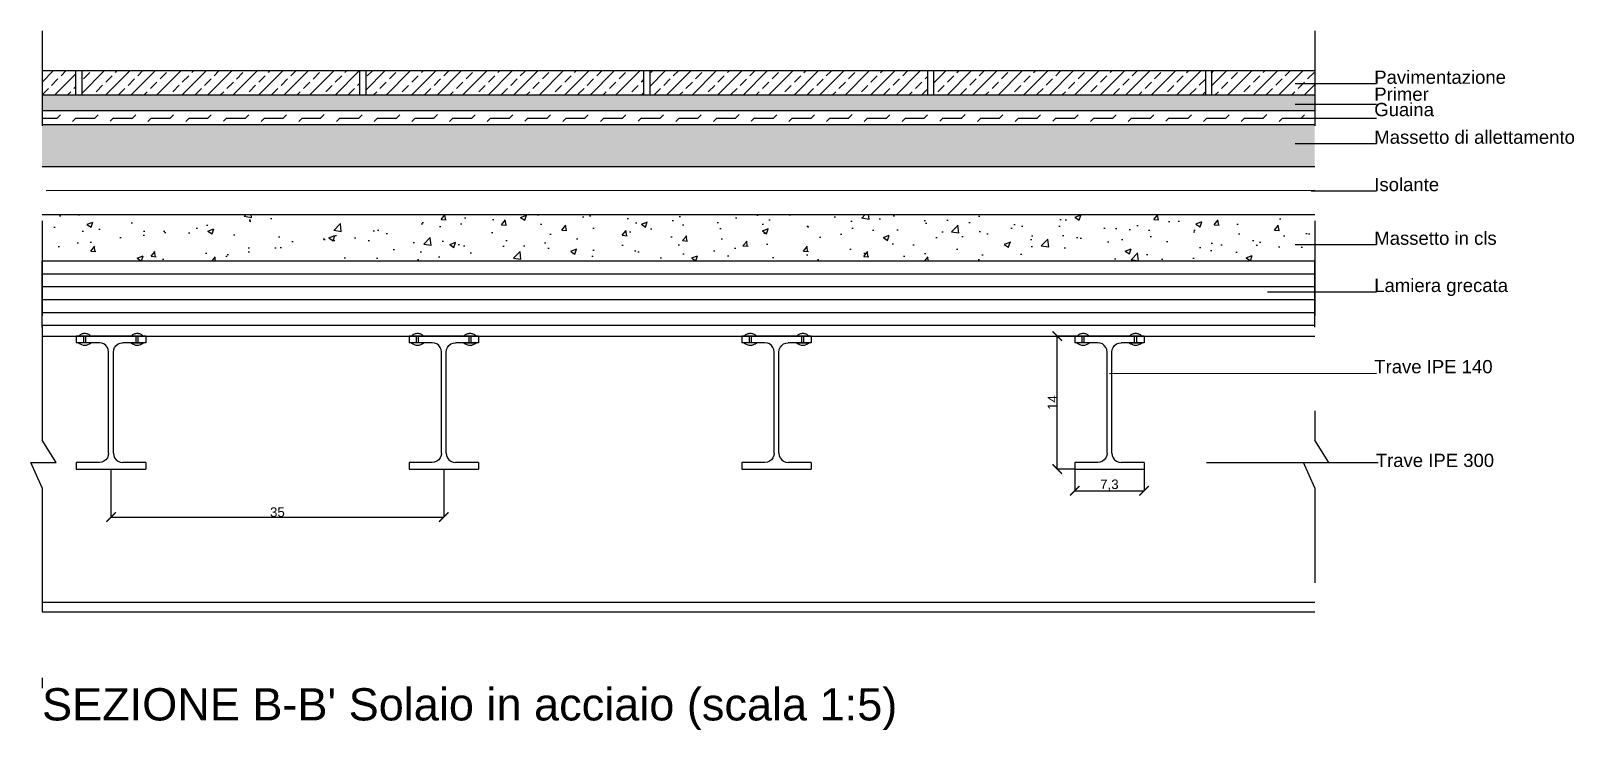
# Model space of a CAD drawing. Header units: millimetres. Extents: x 2459 to 3981, y 1231 to 4850.
# Drawn here: x 3882.203 to 3883.826, y 1246.136 to 1246.872 of the extents above; entities that cross this region are included whole.
import ezdxf

# ---------------------------------------------------------------- set-up
doc = ezdxf.new("R2010")
doc.units = ezdxf.units.MM
for name, pattern in [('DASH9', [0.06945, 0.02778, -0.04167]), ('TRATTEGGIATA', [0.75, 0.5, -0.25]), ('TRATTOPUNTO', [25.4, 12.7, -6.35, 0, -6.35])]:
    doc.linetypes.add(name, pattern=pattern)
doc.styles.get("Standard").update_dxf_attribs({"font": 'arial.ttf'})
doc.linetypes.add('ISOLAMENTO', pattern='A,0.00254,-2.54,[134,ltypeshp.shx,S=2.54,R=0,X=-2.54,Y=0],-5.08,[134,ltypeshp.shx,S=2.54,R=180,X=2.54,Y=0],-2.54', length=10.16254)
doc.dimstyles.new('sezione solai', dxfattribs={"dimtxt": 0.01, "dimasz": 0.01, "dimexe": 0, "dimexo": 0, "dimgap": 0, "dimtad": 3, "dimdec": 3, "dimlfac": 100, "dimrnd": 0.1, "dimtxsty": 'Standard', "dimblk": 'ARCHTICK', "dimcen": -2.5, "dimclrd": 256, "dimclre": 256, "dimclrt": 256, "dimadec": 0, "dimazin": 0, "dimtfac": 1, "dimtdec": 3, "dimtmove": 2, "dimatfit": 3, "dimldrblk": 'ARCHTICK', "dimfxl": 1, "dimfxlon": 1, "dimtfillclr": 256, "dimlwd": -1, "dimlwe": -1, "dimarcsym": 0})

msp = doc.modelspace()

# ---------------------------------------------------------------- texts
for s, height, p in [('Pavimentazione', 0.01393755, (3883.615935, 1246.816193)), ('Primer', 0.0139376, (3883.615935, 1246.79833)), ('Guaina', 0.0139376, (3883.615935, 1246.782169)), ('Massetto di allettamento', 0.01393755, (3883.615935, 1246.753128)), ('Isolante', 0.0139376, (3883.615935, 1246.703264)), ('Massetto in cls', 0.01393755, (3883.615935, 1246.646799)), ('Lamiera grecata', 0.01393755, (3883.615935, 1246.597117)), ('Trave IPE 140', 0.01393755, (3883.615935, 1246.51165)), ('Trave IPE 300 ', 0.01393755, (3883.617502, 1246.41303))]:
    msp.add_text(s, height=height).set_placement(p)
at = {"insert": (3882.214855, 1246.180265), "char_height": 0.03393438, "attachment_point": 1}
msp.add_mtext_dynamic_manual_height_columns("{\\C0;SEZIONE B-B' Solaio in acciaio (scala 1:5)}", width=1.18980315, gutter_width=0.84836, heights=[0.238145], dxfattribs=at)

# ---------------------------------------------------------------- blocks, each defined once
blk = doc.blocks.new('_ArchTick')
at = {"color": 0, "linetype": 'ByBlock', "const_width": 0.15}
blk.add_lwpolyline([(-0.5, -0.5), (0.5, 0.5)], dxfattribs=at)
blk = doc.blocks.new('*D657')
at = {"ltscale": 0.01, "transparency": 16777216}
for p, q in [((3883.3009, 1246.4108), (3883.3009, 1246.3879)), ((3883.3739, 1246.4108), (3883.3739, 1246.3879)), ((3883.3009, 1246.3879), (3883.3739, 1246.3879))]:
    blk.add_line(p, q, dxfattribs=at)
at = {"layer": 'Defpoints', "color": 0, "linetype": 'Continuous', "lineweight": -3, "ltscale": 0.01, "transparency": 16777216}
for p in [(3883.3009, 1246.4108), (3883.3739, 1246.4108), (3883.3739, 1246.3879)]:
    blk.add_point(p, dxfattribs=at)
at = {"linetype": 'Continuous', "ltscale": 0.01, "transparency": 16777216, "xscale": 0.01, "yscale": 0.01, "zscale": 0.01, "rotation": 180}
blk.add_blockref('_ArchTick', (3883.3009, 1246.3879), dxfattribs=at)
at = {"linetype": 'Continuous', "ltscale": 0.01, "transparency": 16777216, "xscale": 0.01, "yscale": 0.01, "zscale": 0.01}
blk.add_blockref('_ArchTick', (3883.3739, 1246.3879), dxfattribs=at)
at = {"linetype": 'Continuous', "lineweight": -3, "ltscale": 0.01, "transparency": 16777216, "insert": (3883.3374, 1246.3939), "char_height": 0.01, "attachment_point": 5}
blk.add_mtext('7,3', dxfattribs=at)
blk = doc.blocks.new('*D658')
at = {"ltscale": 0.01, "transparency": 16777216}
for p, q in [((3883.3009, 1246.5508), (3883.2826, 1246.5508)), ((3883.2826, 1246.4108), (3883.2826, 1246.5508)), ((3883.3009, 1246.4108), (3883.2826, 1246.4108))]:
    blk.add_line(p, q, dxfattribs=at)
at = {"layer": 'Defpoints', "color": 0, "linetype": 'Continuous', "lineweight": -3, "ltscale": 0.01, "transparency": 16777216}
for p in [(3883.2826, 1246.5508), (3883.3009, 1246.5508), (3883.3009, 1246.4108)]:
    blk.add_point(p, dxfattribs=at)
at = {"linetype": 'Continuous', "ltscale": 0.01, "transparency": 16777216, "xscale": 0.01, "yscale": 0.01, "zscale": 0.01}
for p, rotation in [((3883.2826, 1246.5508), 90), ((3883.2826, 1246.4108), 270)]:
    blk.add_blockref('_ArchTick', p, dxfattribs=dict(at, rotation=rotation))
at = {"linetype": 'Continuous', "lineweight": -3, "ltscale": 0.01, "transparency": 16777216, "insert": (3883.2776, 1246.4808), "char_height": 0.01, "attachment_point": 5, "rotation": 90}
blk.add_mtext('14', dxfattribs=at)
blk = doc.blocks.new('*D659')
at = {"ltscale": 0.01, "transparency": 16777216}
for p, q in [((3882.2874, 1246.4108), (3882.2874, 1246.3603)), ((3882.6374, 1246.4108), (3882.6374, 1246.3603)), ((3882.2874, 1246.3603), (3882.6374, 1246.3603))]:
    blk.add_line(p, q, dxfattribs=at)
at = {"layer": 'Defpoints', "color": 0, "linetype": 'Continuous', "lineweight": -3, "ltscale": 0.01, "transparency": 16777216}
for p in [(3882.2874, 1246.4108), (3882.6374, 1246.4108), (3882.6374, 1246.3603)]:
    blk.add_point(p, dxfattribs=at)
at = {"linetype": 'Continuous', "ltscale": 0.01, "transparency": 16777216, "xscale": 0.01, "yscale": 0.01, "zscale": 0.01, "rotation": 180}
blk.add_blockref('_ArchTick', (3882.2874, 1246.3603), dxfattribs=at)
at = {"linetype": 'Continuous', "ltscale": 0.01, "transparency": 16777216, "xscale": 0.01, "yscale": 0.01, "zscale": 0.01}
blk.add_blockref('_ArchTick', (3882.6374, 1246.3603), dxfattribs=at)
at = {"linetype": 'Continuous', "lineweight": -3, "ltscale": 0.01, "transparency": 16777216, "insert": (3882.4624, 1246.3654), "char_height": 0.01, "attachment_point": 5}
blk.add_mtext('35', dxfattribs=at)

# ---------------------------------------------------------------- dimensions: what is measured, and where the dimension line sits
at = {"linetype": 'Continuous', "lineweight": -3, "ltscale": 0.01}
dim = msp.add_linear_dim(base=(3883.282609, 1246.550774), p1=(3883.300902, 1246.410774), p2=(3883.300902, 1246.550774), angle=90, dimstyle='sezione solai', dxfattribs=at)
dim.commit()
dim.dimension.update_dxf_attribs({"geometry": '*D658', "text_midpoint": (3883.277588, 1246.480774)})
for base, p1, p2, picture, middle in [((3882.637402, 1246.360333), (3882.287402, 1246.410774), (3882.637402, 1246.410774), '*D659', (3882.462402, 1246.365442)), ((3883.373902, 1246.387897), (3883.300902, 1246.410774), (3883.373902, 1246.410774), '*D657', (3883.337402, 1246.393906))]:
    dim = msp.add_linear_dim(base=base, p1=p1, p2=p2, dimstyle='sezione solai', dxfattribs=at)
    dim.commit()
    dim.dimension.update_dxf_attribs({"geometry": picture, "text_midpoint": middle})

# ---------------------------------------------------------------- hatches: boundary and pattern name
h = msp.add_hatch()
h.set_pattern_fill('ANSI33', color=256, scale=0.002987)
h.set_pattern_definition([(45, (80.324779, -7.115398), (-0.013410298715, 0.013410298715), []), (45, (80.338189, -7.115398), (-0.013410298715, 0.013410298715), [0.00948251316, -0.00474125658])])
h.paths.add_polyline_path([(3883.553404, 1246.829699), (3883.444802, 1246.829699), (3883.444802, 1246.8042), (3883.553404, 1246.8042)])
h.paths.add_polyline_path([(3883.438376, 1246.829699), (3883.152567, 1246.829699), (3883.152567, 1246.8042), (3883.438376, 1246.8042)])
h.paths.add_polyline_path([(3882.853905, 1246.829699), (3883.146141, 1246.829699), (3883.146141, 1246.8042), (3882.853905, 1246.8042)])
h.paths.add_polyline_path([(3882.555243, 1246.829699), (3882.847479, 1246.829699), (3882.847479, 1246.8042), (3882.555243, 1246.8042)])
h.paths.add_polyline_path([(3882.256581, 1246.829699), (3882.548817, 1246.829699), (3882.548817, 1246.8042), (3882.256581, 1246.8042)])
h.paths.add_polyline_path([(3882.214855, 1246.829699), (3882.250155, 1246.829699), (3882.250155, 1246.8042), (3882.214855, 1246.8042)])
h = msp.add_hatch()
h.set_pattern_fill('HEX', color=256, scale=0.000359704)
h.set_pattern_definition([(0, (3670.2079965, 1127.4170698), (0, 0.001978108823), [0.00114206166, -0.002284123322]), (120, (3670.2079965, 1127.4170698), (-0.001713092492, -0.000989054411), [0.00114206166, -0.002284123322]), (60, (3670.2091385, 1127.4170698), (-0.001713092492, 0.000989054411), [0.00114206166, -0.002284123322])])
h.paths.add_polyline_path([(3882.214855, 1246.8042), (3883.553404, 1246.8042), (3883.553404, 1246.787865), (3882.214855, 1246.787865)])
h = msp.add_hatch()
h.set_pattern_fill('FLEX', color=256, scale=0.003122)
h.set_pattern_definition([(0, (3670.207996, 1127.41707), (0, 0.0198244666), [0.0198244666, -0.0198244666]), (45, (3670.227821, 1127.41707), (0, 0.0198244665), [0.0049561166, -0.0181237962, 0.0049561166, -0.0280360295])])
h.paths.add_polyline_path([(3882.214855, 1246.787865), (3883.553404, 1246.787865), (3883.553404, 1246.77296), (3882.214855, 1246.77296)])
h = msp.add_hatch()
h.set_pattern_fill('AR-SAND', color=256, scale=0.000358394)
h.set_pattern_definition([(37.5, (-1242.93493, -560.58471), (-0.000573441933, 0.017540286475), [0, -0.0138368832, 0, -0.015475461476, 0, -0.01479272053]), (7.5, (-1242.93493, -560.58471), (0.01611065366, 0.02569059571), [0, -0.00746463436, 0, -0.012471401307, 0, -0.004779186632]), (327.5, (-1242.946127, -560.58471), (0.028348707627, 5.1507865e-05), [0, -0.004551606316, 0, -0.01638578274, 0, -0.021392549687]), (317.5, (-1242.946127, -560.58471), (0.02736542025, 0.0079896576), [0, -0.00227580316, 0, -0.010741790907, 0, -0.012289337054])])
h.paths.add_polyline_path([(3882.214855, 1246.77296), (3883.553404, 1246.77296), (3883.553404, 1246.728916), (3882.214855, 1246.728916)])
at = {"ltscale": 0.01}
h = msp.add_hatch(dxfattribs=at)
h.set_pattern_fill('AR-CONC', color=256, scale=0.000348439)
h.set_pattern_definition([(50, (3631.15117, 1168.661096), (0.063480208, -0.005553796), [0.006637759, -0.073015351]), (355, (3631.15117, 1168.661096), (-0.012280176, 0.066571619), [0.005310207, -0.058412485]), (100.451445, (3631.15646, 1168.660633), (0.051200032, 0.06101782), [0.005641227, -0.062053552]), (46.1842, (3631.15117, 1168.6788), (0.094454457, -0.014649178), [0.00995664, -0.109523027]), (96.635558, (3631.15904, 1168.67758), (0.082720812, 0.086212863), [0.008461844, -0.09308041]), (351.18415, (3631.15117, 1168.6788), (0.082720812, 0.086212863), [0.0079653, -0.087618328]), (21, (3631.160023, 1168.67437), (0.052828337, -0.035633163), [0.006637759, -0.073015351]), (326, (3631.16002, 1168.67437), (0.021534225, 0.064178235), [0.005310207, -0.058412281]), (71.451445, (3631.164425, 1168.6714), (0.074362562, 0.028545072), [0.005641227, -0.062053445]), (37.5, (3631.151172, 1168.661096), (0.0010761892, 0.0294622566), [0, -0.0577042534, 0, -0.0592973156, 0, -0.0586335397]), (7.5, (3631.151172, 1168.661096), (0.0232825633, 0.0349067996), [0, -0.0338083203, 0, -0.0563767016, 0, -0.0223471227]), (327.5, (3631.131436, 1168.661096), (0.0472450248, -0.0019961167), [0, -0.022125864, 0, -0.069032696, 0, -0.091601077]), (317.5, (3631.122586, 1168.661096), (0.051613955, 0.008859576), [0, -0.028763623, 0, -0.04584479, 0, -0.06505004])])
h.paths.add_polyline_path([(3882.214855, 1246.678767), (3882.214855, 1246.629901), (3883.553404, 1246.629901), (3883.553404, 1246.678767)])

# ---------------------------------------------------------------- linework, layer by layer
at = {"linetype": 'TRATTOPUNTO', "ltscale": 0.003}
for p, q in [((3882.214855, 1246.871937), (3882.214855, 1246.441125)), ((3883.553404, 1246.871937), (3883.553404, 1246.441125)), ((3883.553404, 1246.871937), (3883.553404, 1246.829699)), ((3882.214855, 1246.391251), (3882.214855, 1246.180265)), ((3883.553404, 1246.391251), (3883.553404, 1246.194155))]:
    msp.add_line(p, q, dxfattribs=at)
for p, q in [((3883.553404, 1246.829699), (3882.214855, 1246.829699)), ((3882.250155, 1246.829699), (3882.250155, 1246.8042)), ((3882.256581, 1246.829699), (3882.256581, 1246.8042)), ((3882.548817, 1246.829699), (3882.548817, 1246.8042)), ((3882.555243, 1246.829699), (3882.555243, 1246.8042)), ((3882.847479, 1246.829699), (3882.847479, 1246.8042)), ((3882.853905, 1246.829699), (3882.853905, 1246.8042)), ((3883.146141, 1246.829699), (3883.146141, 1246.8042)), ((3883.152567, 1246.829699), (3883.152567, 1246.8042)), ((3883.438376, 1246.829699), (3883.438376, 1246.8042)), ((3883.444802, 1246.829699), (3883.444802, 1246.8042)), ((3883.532717, 1246.816396), (3883.618377, 1246.816396)), ((3883.553404, 1246.8042), (3882.214855, 1246.8042)), ((3883.532717, 1246.794812), (3883.618377, 1246.794812)), ((3883.553404, 1246.787865), (3882.214855, 1246.787865)), ((3883.532717, 1246.779926), (3883.618377, 1246.779926)), ((3883.553404, 1246.77296), (3882.214855, 1246.77296)), ((3883.532717, 1246.753332), (3883.618377, 1246.753332)), ((3883.553404, 1246.728916), (3882.214855, 1246.728916)), ((3883.549553, 1246.703467), (3883.618377, 1246.703467)), ((3883.532717, 1246.647002), (3883.618377, 1246.647002)), ((3883.503562, 1246.59732), (3883.618377, 1246.59732)), ((3883.337402, 1246.511314), (3883.618377, 1246.511853)), ((3883.439341, 1246.417867), (3883.619944, 1246.417867))]:
    msp.add_line(p, q)
at = {"linetype": 'ISOLAMENTO', "ltscale": 5e-05}
msp.add_line((3883.553404, 1246.703842), (3882.219216, 1246.70347), dxfattribs=at)
at = {"ltscale": 0.01}
for p, q in [((3882.214855, 1246.678767), (3883.553404, 1246.678767)), ((3882.214855, 1246.630009), (3883.553404, 1246.630009)), ((3882.214855, 1246.270774), (3883.553404, 1246.270774))]:
    msp.add_line(p, q, dxfattribs=at)
at = {"linetype": 'TRATTEGGIATA'}
for p, q in [((3882.214855, 1246.559991), (3882.214855, 1246.630009)), ((3883.553404, 1246.559991), (3883.553404, 1246.630009))]:
    msp.add_line(p, q, dxfattribs=at)
at = {"color": 253, "ltscale": 0.01, "true_color": 0x999999}
for p, q in [((3882.214855, 1246.616436), (3883.553404, 1246.616436)), ((3882.214855, 1246.602862), (3883.553404, 1246.602862)), ((3882.214855, 1246.589288), (3883.553404, 1246.589288)), ((3882.214855, 1246.575714), (3883.553404, 1246.575714)), ((3882.214855, 1246.562141), (3883.553404, 1246.562141))]:
    msp.add_line(p, q, dxfattribs=at)
at = {"linetype": 'Continuous', "lineweight": -3, "ltscale": 0.01}
for p, q in [((3882.214855, 1246.560774), (3882.214855, 1246.441125)), ((3882.214855, 1246.560774), (3882.214855, 1246.550774)), ((3882.214855, 1246.550774), (3883.553404, 1246.550774)), ((3882.323902, 1246.550774), (3882.250902, 1246.550774)), ((3882.250902, 1246.550774), (3882.250902, 1246.543774)), ((3882.259804, 1246.550774), (3882.315, 1246.550774)), ((3882.323902, 1246.550774), (3882.323902, 1246.543774)), ((3882.673902, 1246.550774), (3882.600902, 1246.550774)), ((3882.600902, 1246.550774), (3882.600902, 1246.543774)), ((3882.609804, 1246.550774), (3882.665, 1246.550774)), ((3882.673902, 1246.550774), (3882.673902, 1246.543774)), ((3883.023902, 1246.550774), (3882.950902, 1246.550774)), ((3882.950902, 1246.550774), (3882.950902, 1246.543774)), ((3882.959804, 1246.550774), (3883.015, 1246.550774)), ((3883.023902, 1246.550774), (3883.023902, 1246.543774)), ((3883.373902, 1246.550774), (3883.300902, 1246.550774)), ((3883.300902, 1246.550774), (3883.300902, 1246.543774)), ((3883.309804, 1246.550774), (3883.365, 1246.550774)), ((3883.373902, 1246.550774), (3883.373902, 1246.543774)), ((3882.27514, 1246.543774), (3882.250902, 1246.543774)), ((3882.284902, 1246.427536), (3882.284902, 1246.534013)), ((3882.289902, 1246.427536), (3882.289902, 1246.534013)), ((3882.323902, 1246.543774), (3882.299665, 1246.543774)), ((3882.62514, 1246.543774), (3882.600902, 1246.543774)), ((3882.634902, 1246.427536), (3882.634902, 1246.534013)), ((3882.639902, 1246.427536), (3882.639902, 1246.534013)), ((3882.673902, 1246.543774), (3882.649665, 1246.543774)), ((3882.97514, 1246.543774), (3882.950902, 1246.543774)), ((3882.984902, 1246.427536), (3882.984902, 1246.534013)), ((3882.989902, 1246.427536), (3882.989902, 1246.534013)), ((3883.023902, 1246.543774), (3882.999665, 1246.543774)), ((3883.32514, 1246.543774), (3883.300902, 1246.543774)), ((3883.334902, 1246.427536), (3883.334902, 1246.534013)), ((3883.339902, 1246.427536), (3883.339902, 1246.534013)), ((3883.373902, 1246.543774), (3883.349665, 1246.543774)), ((3882.229717, 1246.417867), (3882.214855, 1246.441125)), ((3883.568266, 1246.417867), (3883.553404, 1246.441125)), ((3882.214855, 1246.391251), (3882.203127, 1246.417867)), ((3882.203127, 1246.417867), (3882.229717, 1246.417867)), ((3882.27514, 1246.417774), (3882.250902, 1246.417774)), ((3882.250902, 1246.417774), (3882.250902, 1246.410774)), ((3882.250902, 1246.410774), (3882.323902, 1246.410774)), ((3882.323902, 1246.417774), (3882.299665, 1246.417774)), ((3882.323902, 1246.417774), (3882.323902, 1246.410774)), ((3882.62514, 1246.417774), (3882.600902, 1246.417774)), ((3882.600902, 1246.417774), (3882.600902, 1246.410774)), ((3882.600902, 1246.410774), (3882.673902, 1246.410774)), ((3882.673902, 1246.417774), (3882.649665, 1246.417774)), ((3882.673902, 1246.417774), (3882.673902, 1246.410774)), ((3882.97514, 1246.417774), (3882.950902, 1246.417774)), ((3882.950902, 1246.417774), (3882.950902, 1246.410774)), ((3882.950902, 1246.410774), (3883.023902, 1246.410774)), ((3883.023902, 1246.417774), (3882.999665, 1246.417774)), ((3883.023902, 1246.417774), (3883.023902, 1246.410774)), ((3883.32514, 1246.417774), (3883.300902, 1246.417774)), ((3883.300902, 1246.417774), (3883.300902, 1246.410774)), ((3883.300902, 1246.410774), (3883.373902, 1246.410774)), ((3883.373902, 1246.417774), (3883.349665, 1246.417774)), ((3883.373902, 1246.417774), (3883.373902, 1246.410774)), ((3883.553404, 1246.391251), (3883.541676, 1246.417867)), ((3883.541676, 1246.417867), (3883.568266, 1246.417867)), ((3882.214855, 1246.391251), (3882.214855, 1246.260774)), ((3882.214855, 1246.260774), (3883.553404, 1246.260774))]:
    msp.add_line(p, q, dxfattribs=at)
at = {"linetype": 'Continuous'}
for p, q in [((3882.266192, 1246.550774), (3882.253417, 1246.550774)), ((3882.25873, 1246.543836), (3882.25873, 1246.550774)), ((3882.260879, 1246.543836), (3882.260879, 1246.550774)), ((3882.308613, 1246.550774), (3882.321388, 1246.550774)), ((3882.313926, 1246.543836), (3882.313926, 1246.550774)), ((3882.316075, 1246.543836), (3882.316075, 1246.550774)), ((3882.616192, 1246.550774), (3882.603417, 1246.550774)), ((3882.60873, 1246.543836), (3882.60873, 1246.550774)), ((3882.610879, 1246.543836), (3882.610879, 1246.550774)), ((3882.658613, 1246.550774), (3882.671388, 1246.550774)), ((3882.663926, 1246.543836), (3882.663926, 1246.550774)), ((3882.666075, 1246.543836), (3882.666075, 1246.550774)), ((3882.966192, 1246.550774), (3882.953417, 1246.550774)), ((3882.95873, 1246.543836), (3882.95873, 1246.550774)), ((3882.960879, 1246.543836), (3882.960879, 1246.550774)), ((3883.008613, 1246.550774), (3883.021388, 1246.550774)), ((3883.013926, 1246.543836), (3883.013926, 1246.550774)), ((3883.016075, 1246.543836), (3883.016075, 1246.550774)), ((3883.316192, 1246.550774), (3883.303417, 1246.550774)), ((3883.30873, 1246.543836), (3883.30873, 1246.550774)), ((3883.310879, 1246.543836), (3883.310879, 1246.550774)), ((3883.358613, 1246.550774), (3883.371388, 1246.550774)), ((3883.363926, 1246.543836), (3883.363926, 1246.550774)), ((3883.366075, 1246.543836), (3883.366075, 1246.550774)), ((3882.266192, 1246.543776), (3882.253417, 1246.543776)), ((3882.308613, 1246.543776), (3882.321388, 1246.543776)), ((3882.616192, 1246.543776), (3882.603417, 1246.543776)), ((3882.658613, 1246.543776), (3882.671388, 1246.543776)), ((3882.966192, 1246.543776), (3882.953417, 1246.543776)), ((3883.008613, 1246.543776), (3883.021388, 1246.543776)), ((3883.316192, 1246.543776), (3883.303417, 1246.543776)), ((3883.358613, 1246.543776), (3883.371388, 1246.543776))]:
    msp.add_line(p, q, dxfattribs=at)
at = {"color": 7, "linetype": 'Continuous'}
for p, q in [((3882.277667, 1246.543442), (3882.27514, 1246.543774)), ((3882.280021, 1246.542467), (3882.277667, 1246.543442)), ((3882.282043, 1246.540915), (3882.280021, 1246.542467)), ((3882.283594, 1246.538894), (3882.282043, 1246.540915)), ((3882.28457, 1246.536539), (3882.283594, 1246.538894)), ((3882.284902, 1246.534013), (3882.28457, 1246.536539)), ((3882.284902, 1246.534012), (3882.284902, 1246.534013)), ((3882.289902, 1246.534013), (3882.290235, 1246.536539)), ((3882.289902, 1246.534012), (3882.289902, 1246.534013)), ((3882.290235, 1246.536539), (3882.29121, 1246.538894)), ((3882.29121, 1246.538894), (3882.292762, 1246.540915)), ((3882.292762, 1246.540915), (3882.294784, 1246.542467)), ((3882.294784, 1246.542467), (3882.297138, 1246.543442)), ((3882.297138, 1246.543442), (3882.299665, 1246.543774)), ((3882.627667, 1246.543442), (3882.62514, 1246.543774)), ((3882.630021, 1246.542467), (3882.627667, 1246.543442)), ((3882.632043, 1246.540915), (3882.630021, 1246.542467)), ((3882.633594, 1246.538894), (3882.632043, 1246.540915)), ((3882.63457, 1246.536539), (3882.633594, 1246.538894)), ((3882.634902, 1246.534013), (3882.63457, 1246.536539)), ((3882.634902, 1246.534012), (3882.634902, 1246.534013)), ((3882.639902, 1246.534013), (3882.640235, 1246.536539)), ((3882.639902, 1246.534012), (3882.639902, 1246.534013)), ((3882.640235, 1246.536539), (3882.64121, 1246.538894)), ((3882.64121, 1246.538894), (3882.642762, 1246.540915)), ((3882.642762, 1246.540915), (3882.644784, 1246.542467)), ((3882.644784, 1246.542467), (3882.647138, 1246.543442)), ((3882.647138, 1246.543442), (3882.649665, 1246.543774)), ((3882.977667, 1246.543442), (3882.97514, 1246.543774)), ((3882.980021, 1246.542467), (3882.977667, 1246.543442)), ((3882.982043, 1246.540915), (3882.980021, 1246.542467)), ((3882.983594, 1246.538894), (3882.982043, 1246.540915)), ((3882.98457, 1246.536539), (3882.983594, 1246.538894)), ((3882.984902, 1246.534013), (3882.98457, 1246.536539)), ((3882.984902, 1246.534012), (3882.984902, 1246.534013)), ((3882.989902, 1246.534013), (3882.990235, 1246.536539)), ((3882.989902, 1246.534012), (3882.989902, 1246.534013)), ((3882.990235, 1246.536539), (3882.99121, 1246.538894)), ((3882.99121, 1246.538894), (3882.992762, 1246.540915)), ((3882.992762, 1246.540915), (3882.994784, 1246.542467)), ((3882.994784, 1246.542467), (3882.997138, 1246.543442)), ((3882.997138, 1246.543442), (3882.999665, 1246.543774)), ((3883.327667, 1246.543442), (3883.32514, 1246.543774)), ((3883.330021, 1246.542467), (3883.327667, 1246.543442)), ((3883.332043, 1246.540915), (3883.330021, 1246.542467)), ((3883.333594, 1246.538894), (3883.332043, 1246.540915)), ((3883.33457, 1246.536539), (3883.333594, 1246.538894)), ((3883.334902, 1246.534013), (3883.33457, 1246.536539)), ((3883.334902, 1246.534012), (3883.334902, 1246.534013)), ((3883.339902, 1246.534013), (3883.340235, 1246.536539)), ((3883.339902, 1246.534012), (3883.339902, 1246.534013)), ((3883.340235, 1246.536539), (3883.34121, 1246.538894)), ((3883.34121, 1246.538894), (3883.342762, 1246.540915)), ((3883.342762, 1246.540915), (3883.344784, 1246.542467)), ((3883.344784, 1246.542467), (3883.347138, 1246.543442)), ((3883.347138, 1246.543442), (3883.349665, 1246.543774)), ((3882.280021, 1246.419082), (3882.277667, 1246.418107)), ((3882.282043, 1246.420633), (3882.280021, 1246.419082)), ((3882.283594, 1246.422655), (3882.282043, 1246.420633)), ((3882.28457, 1246.425009), (3882.283594, 1246.422655)), ((3882.284902, 1246.427536), (3882.28457, 1246.425009)), ((3882.284902, 1246.427536), (3882.284902, 1246.427536)), ((3882.289902, 1246.427536), (3882.289902, 1246.427536)), ((3882.289902, 1246.427536), (3882.290235, 1246.425009)), ((3882.290235, 1246.425009), (3882.29121, 1246.422655)), ((3882.29121, 1246.422655), (3882.292762, 1246.420633)), ((3882.292762, 1246.420633), (3882.294784, 1246.419082)), ((3882.294784, 1246.419082), (3882.297138, 1246.418107)), ((3882.630021, 1246.419082), (3882.627667, 1246.418107)), ((3882.632043, 1246.420633), (3882.630021, 1246.419082)), ((3882.633594, 1246.422655), (3882.632043, 1246.420633)), ((3882.63457, 1246.425009), (3882.633594, 1246.422655)), ((3882.634902, 1246.427536), (3882.63457, 1246.425009)), ((3882.634902, 1246.427536), (3882.634902, 1246.427536)), ((3882.639902, 1246.427536), (3882.639902, 1246.427536)), ((3882.639902, 1246.427536), (3882.640235, 1246.425009)), ((3882.640235, 1246.425009), (3882.64121, 1246.422655)), ((3882.64121, 1246.422655), (3882.642762, 1246.420633)), ((3882.642762, 1246.420633), (3882.644784, 1246.419082)), ((3882.644784, 1246.419082), (3882.647138, 1246.418107)), ((3882.980021, 1246.419082), (3882.977667, 1246.418107)), ((3882.982043, 1246.420633), (3882.980021, 1246.419082)), ((3882.983594, 1246.422655), (3882.982043, 1246.420633)), ((3882.98457, 1246.425009), (3882.983594, 1246.422655)), ((3882.984902, 1246.427536), (3882.98457, 1246.425009)), ((3882.984902, 1246.427536), (3882.984902, 1246.427536)), ((3882.989902, 1246.427536), (3882.989902, 1246.427536)), ((3882.989902, 1246.427536), (3882.990235, 1246.425009)), ((3882.990235, 1246.425009), (3882.99121, 1246.422655)), ((3882.99121, 1246.422655), (3882.992762, 1246.420633)), ((3882.992762, 1246.420633), (3882.994784, 1246.419082)), ((3882.994784, 1246.419082), (3882.997138, 1246.418107)), ((3883.330021, 1246.419082), (3883.327667, 1246.418107)), ((3883.332043, 1246.420633), (3883.330021, 1246.419082)), ((3883.333594, 1246.422655), (3883.332043, 1246.420633)), ((3883.33457, 1246.425009), (3883.333594, 1246.422655)), ((3883.334902, 1246.427536), (3883.33457, 1246.425009)), ((3883.334902, 1246.427536), (3883.334902, 1246.427536)), ((3883.339902, 1246.427536), (3883.339902, 1246.427536)), ((3883.339902, 1246.427536), (3883.340235, 1246.425009)), ((3883.340235, 1246.425009), (3883.34121, 1246.422655)), ((3883.34121, 1246.422655), (3883.342762, 1246.420633)), ((3883.342762, 1246.420633), (3883.344784, 1246.419082)), ((3883.344784, 1246.419082), (3883.347138, 1246.418107)), ((3882.277667, 1246.418107), (3882.27514, 1246.417774)), ((3882.297138, 1246.418107), (3882.299665, 1246.417774)), ((3882.627667, 1246.418107), (3882.62514, 1246.417774)), ((3882.647138, 1246.418107), (3882.649665, 1246.417774)), ((3882.977667, 1246.418107), (3882.97514, 1246.417774)), ((3882.997138, 1246.418107), (3882.999665, 1246.417774)), ((3883.327667, 1246.418107), (3883.32514, 1246.417774)), ((3883.347138, 1246.418107), (3883.349665, 1246.417774))]:
    msp.add_line(p, q, dxfattribs=at)
at = {"linetype": 'DASH9'}
for centre in [(3882.259804, 1246.544387), (3882.315, 1246.544387), (3882.609804, 1246.544387), (3882.665, 1246.544387), (3882.959804, 1246.544387), (3883.015, 1246.544387), (3883.309804, 1246.544387), (3883.365, 1246.544387)]:
    msp.add_arc(centre, 0.009033, 45, 135, dxfattribs=at)
at = {"linetype": 'Continuous'}
for centre in [(3882.259804, 1246.550163), (3882.315, 1246.550163), (3882.609804, 1246.550163), (3882.665, 1246.550163), (3882.959804, 1246.550163), (3883.015, 1246.550163), (3883.309804, 1246.550163), (3883.365, 1246.550163)]:
    msp.add_arc(centre, 0.009033, 225, 315, dxfattribs=at)

msp.set_redraw_order([(e.dxf.handle, doc.entitydb.next_handle()) for e in msp.query("TEXT MTEXT ATTDEF DIMENSION ARC_DIMENSION")])  # texts and dimensions are drawn at this point

doc.saveas('drawing.dxf')
